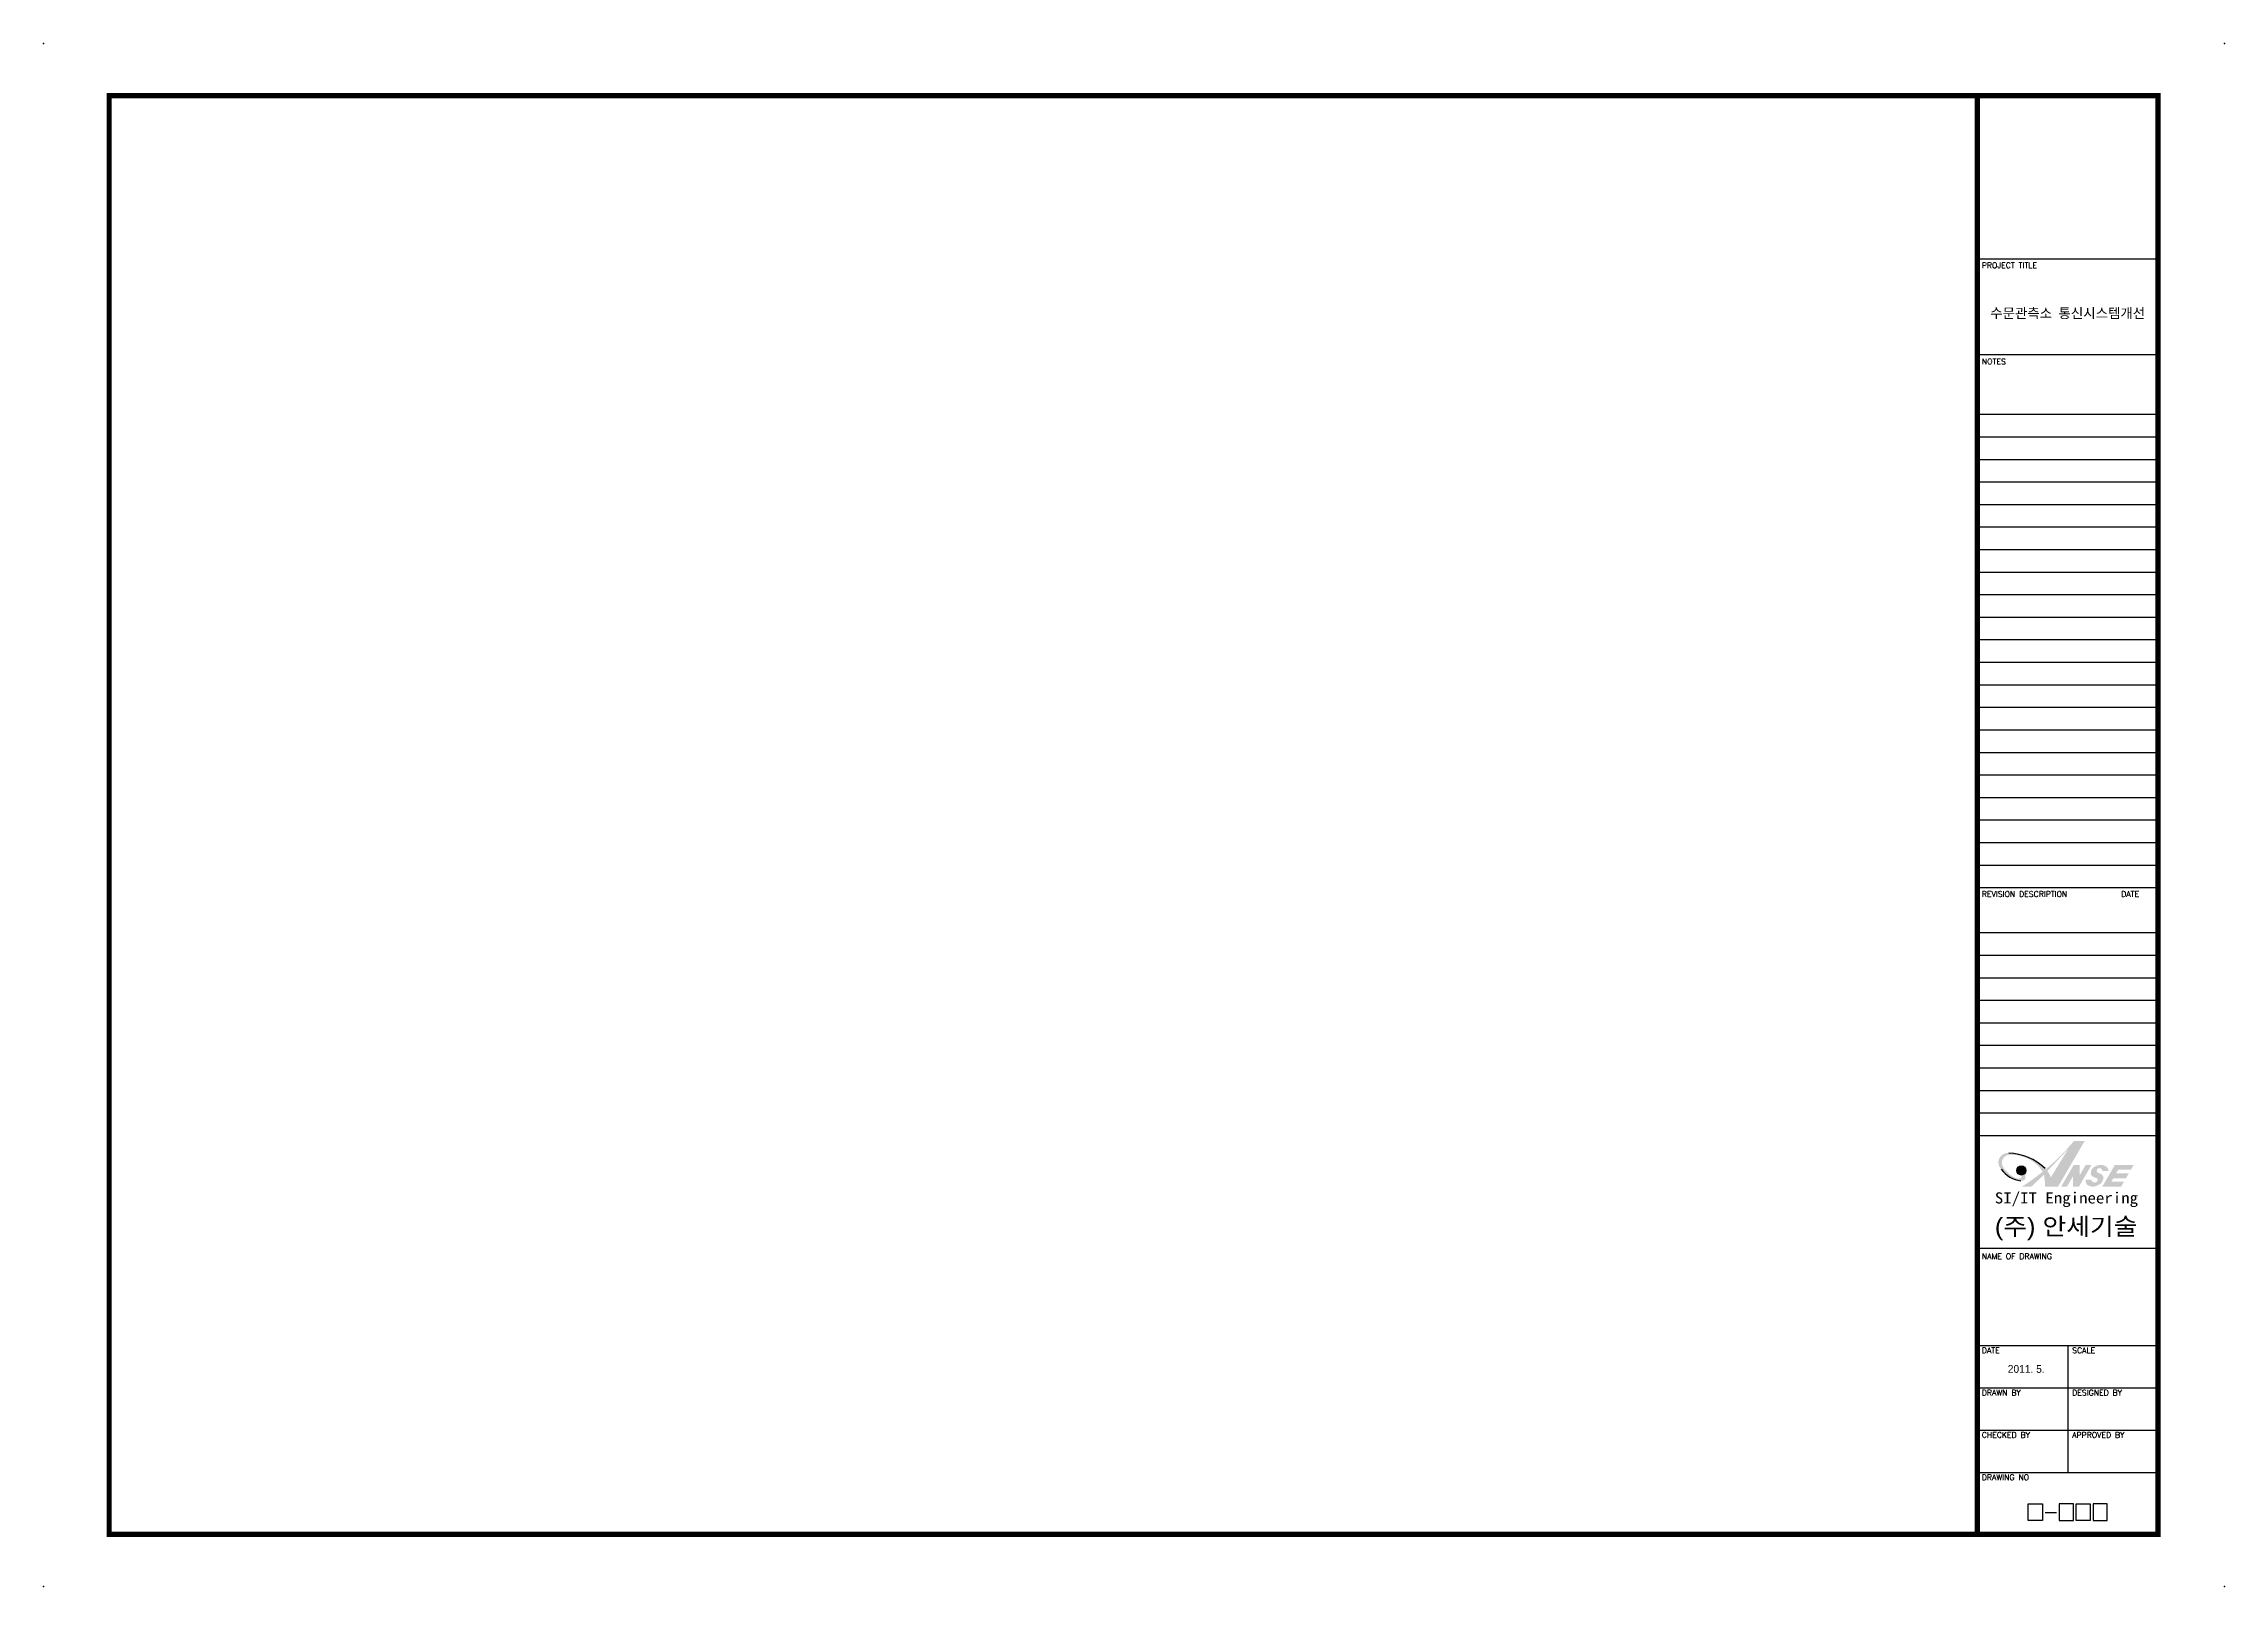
# Model space of a CAD drawing. Extents: x 0 to 420, y 0 to 297.
import ezdxf
from ezdxf.enums import TextEntityAlignment as Align

# ---------------------------------------------------------------- set-up
doc = ezdxf.new("R2010")
doc.units = 0
doc.layers.get('0').update_dxf_attribs({"linetype": 'CONTINUOUS'})
doc.styles.add('1', font='')
doc.styles.add('2', font='')
doc.styles.add('HSW', font='romans.shx', dxfattribs={"bigfont": 'hsw.shx'})
doc.styles.add('M', font='')
doc.styles.add('style1', font='')
doc.styles.get('1').set_extended_font_data('GulimChe')
doc.styles.get('2').set_extended_font_data('Expo M')
doc.styles.get('M').set_extended_font_data('Gulim')
doc.styles.get('style1').set_extended_font_data('GulimChe')

msp = doc.modelspace()

# ---------------------------------------------------------------- hatches: boundary and pattern name
h = msp.add_hatch(color=0)
h.paths.add_polyline_path([(393.09, 85.74), (391.03, 85.74, -0.044431), (385.62, 80.32, 0.01119), (385.46, 80.48, 0.181476), (378.49, 83.42, 0.715472), (377.04, 80.3, 0.206656), (380.81, 78.1, 0.190512), (381.56, 78.32, 0.271139), (381.54, 79.3, 0.100434), (381.47, 79.4, -0.165542), (380.95, 79.2, 0.060254), (380.95, 79.12, -0.25207), (380.81, 78.6, -0.141794), (379.97, 78.55, -0.155863), (377.48, 80.59, -0.642276), (378.71, 83.09, -0.26263), (385.02, 79.83, -0.028648), (381, 76.95), (382.81, 76.95), (385.28, 79.27, -0.009032), (385.49, 76.95), (387.96, 76.95)])
h.paths.add_polyline_path([(386.58, 78.74, 0.069596), (385.92, 79.95), (389.94, 84.25)], flags=16)
msp.add_hatch(color=0).paths.add_polyline_path([(380.03, 80.07, 1), (381.78, 80.07, 1)])
h = msp.add_hatch(color=0)
h.paths.add_polyline_path([(390.86, 78.98), (390.86, 76.95), (391.98, 76.95), (394.42, 81.14), (393.3, 81.14), (392.11, 79.11), (392.11, 81.14), (390.99, 81.14), (388.55, 76.95), (389.67, 76.95)])
h.paths.add_polyline_path([(394.34, 78.28), (393.29, 78.28, 0.390079), (393.9, 77.14, 0.281237), (395.76, 77.3, 0.292941), (396.72, 78.71, 0.289902), (395.95, 79.52, -0.615105), (395.51, 80.31, -0.698937), (396.52, 79.96), (397.67, 79.96, 0.301313), (397.07, 80.93, 0.248796), (395.1, 80.85, 0.316241), (394.27, 79.48, 0.285925), (394.69, 78.88, 0.070927), (395.34, 78.62, -0.50999), (395.54, 78.02, -0.628178)])
h.paths.add_polyline_path([(398.21, 77.89), (398.6, 78.57), (401.05, 78.57), (401.6, 79.52), (399.15, 79.52), (399.55, 80.19), (402, 80.19), (402.55, 81.14), (398.92, 81.14), (396.48, 76.95), (400.1, 76.95), (400.65, 77.89)])

# ---------------------------------------------------------------- linework, layer by layer
for p, q in [((372.43, 255.54), (407.22, 255.54)), ((372.43, 237.18), (407.22, 237.18)), ((372.43, 134.53), (407.22, 134.53)), ((372.43, 86.8), (407.22, 86.8)), ((372.43, 65.11), (407.22, 65.11)), ((372.43, 46.34), (407.22, 46.34)), ((389.82, 46.34), (389.82, 21.93)), ((372.43, 38.2), (407.22, 38.2)), ((372.43, 30.07), (407.22, 30.07)), ((372.43, 21.93), (407.22, 21.93)), ((382.22, 12.65), (382.22, 15.91)), ((382.22, 15.91), (384.94, 15.91)), ((384.94, 12.65), (382.22, 12.65)), ((384.94, 15.91), (384.94, 12.65)), ((385.48, 14.24), (387.66, 14.24)), ((385.48, 14.24), (387.66, 14.24)), ((390.92, 15.91), (388.2, 15.91)), ((388.2, 15.91), (388.2, 12.65)), ((388.2, 12.65), (390.92, 12.65)), ((390.92, 12.65), (390.92, 15.91)), ((391.46, 12.65), (391.46, 15.91)), ((391.46, 15.91), (394.18, 15.91)), ((394.18, 12.65), (391.46, 12.65)), ((394.18, 15.91), (394.18, 12.65)), ((397.44, 15.91), (394.73, 15.91)), ((394.73, 15.91), (394.73, 12.65)), ((394.73, 12.65), (397.44, 12.65)), ((397.44, 12.65), (397.44, 15.91))]:
    msp.add_line(p, q)
at = {"linetype": 'Continuous'}
for p, q in [((372.43, 225.65), (407.22, 225.65)), ((372.43, 221.31), (407.22, 221.31)), ((372.43, 216.97), (407.22, 216.97)), ((372.43, 212.63), (407.22, 212.63)), ((372.43, 208.29), (407.22, 208.29)), ((372.43, 203.95), (407.22, 203.95)), ((372.43, 199.61), (407.22, 199.61)), ((372.43, 195.27), (407.22, 195.27)), ((372.43, 190.93), (407.22, 190.93)), ((372.43, 186.6), (407.22, 186.6)), ((372.43, 182.26), (407.22, 182.26)), ((372.43, 177.92), (407.22, 177.92)), ((372.43, 173.58), (407.22, 173.58)), ((372.43, 169.24), (407.22, 169.24)), ((372.43, 164.9), (407.22, 164.9)), ((372.43, 160.56), (407.22, 160.56)), ((372.43, 156.22), (407.22, 156.22)), ((372.43, 151.88), (407.22, 151.88)), ((372.43, 147.55), (407.22, 147.55)), ((372.43, 143.21), (407.22, 143.21)), ((372.43, 138.87), (407.22, 138.87)), ((372.43, 125.85), (407.22, 125.85)), ((372.43, 121.51), (407.22, 121.51)), ((372.43, 117.17), (407.22, 117.17)), ((372.43, 112.83), (407.22, 112.83)), ((372.43, 108.5), (407.22, 108.5)), ((372.43, 104.16), (407.22, 104.16)), ((372.43, 99.82), (407.22, 99.82)), ((372.43, 95.48), (407.22, 95.48)), ((372.43, 91.14), (407.22, 91.14))]:
    msp.add_line(p, q, dxfattribs=at)
at = {"const_width": 1}
msp.add_lwpolyline([(407.22, 10), (12.63, 10), (12.63, 287), (407.22, 287)], close=True, dxfattribs=at)
msp.add_lwpolyline([(372.43, 10), (372.43, 287)], dxfattribs=at)
at = {"color": 0}
msp.add_circle((380.91, 80.07), 0.879, dxfattribs=at)
at = {"color": 5}
msp.add_arc((381.46, 83.56), 5.5, 216.4156, 263.1202, dxfattribs=at)
at = {"color": 0}
msp.add_arc((378.07, 72.66), 10.76, 46.5914, 87.7349, dxfattribs=at)
at = {"color": 1}
for p in [(0, 297), (420, 297), (0, 0), (420, 0)]:
    msp.add_point(p, dxfattribs=at)

# ---------------------------------------------------------------- texts
at = {"style": 'HSW', "width": 1.002349}
for s, height, p in [('PROJECT TITLE', 1.0847, (373.29, 253.47)), ('NOTES', 1.085, (373.29, 234.94)), ('REVISION DESCRIPTION', 1.0847, (373.29, 132.41)), ('DATE', 1.085, (400.14, 132.41)), ('NAME OF DRAWING', 1.0847, (373.29, 62.67)), ('DATE', 1.085, (373.29, 44.55)), ('SCALE', 1.085, (390.69, 44.55)), ('DRAWN BY', 1.085, (373.29, 36.42)), ('DESIGNED BY', 1.0847, (390.69, 36.42)), ('CHECKED BY', 1.085, (373.29, 28.28)), ('APPROVED BY', 1.0847, (390.69, 28.28)), ('DRAWING NO', 1.085, (373.29, 20.14))]:
    msp.add_text(s, height=height, dxfattribs=at).set_placement(p, align=Align.BOTTOM_LEFT)
for s, height, style, width, p in [('SI/IT Engineering', 2.145, '1', 1.17, (389.58, 73.07)), ('(주) 안세기술', 3.315, '2', 1.1, (389.53, 66.64))]:
    msp.add_text(s, height=height, dxfattribs=dict(style=style, width=width)).set_placement(p, align=Align.BOTTOM_CENTER)
at = {"style": 'M', "width": 1.002349}
msp.add_text('2011. 5.', height=1.5, dxfattribs=at).set_placement((381.84, 41.86), align=Align.MIDDLE_CENTER)
at = {"insert": (389.82, 245.01), "char_height": 1.9, "width": 32.9067, "attachment_point": 5, "style": 'style1'}
msp.add_mtext('수문관측소 통신시스템개선', dxfattribs=at)

doc.saveas('drawing.dxf')
